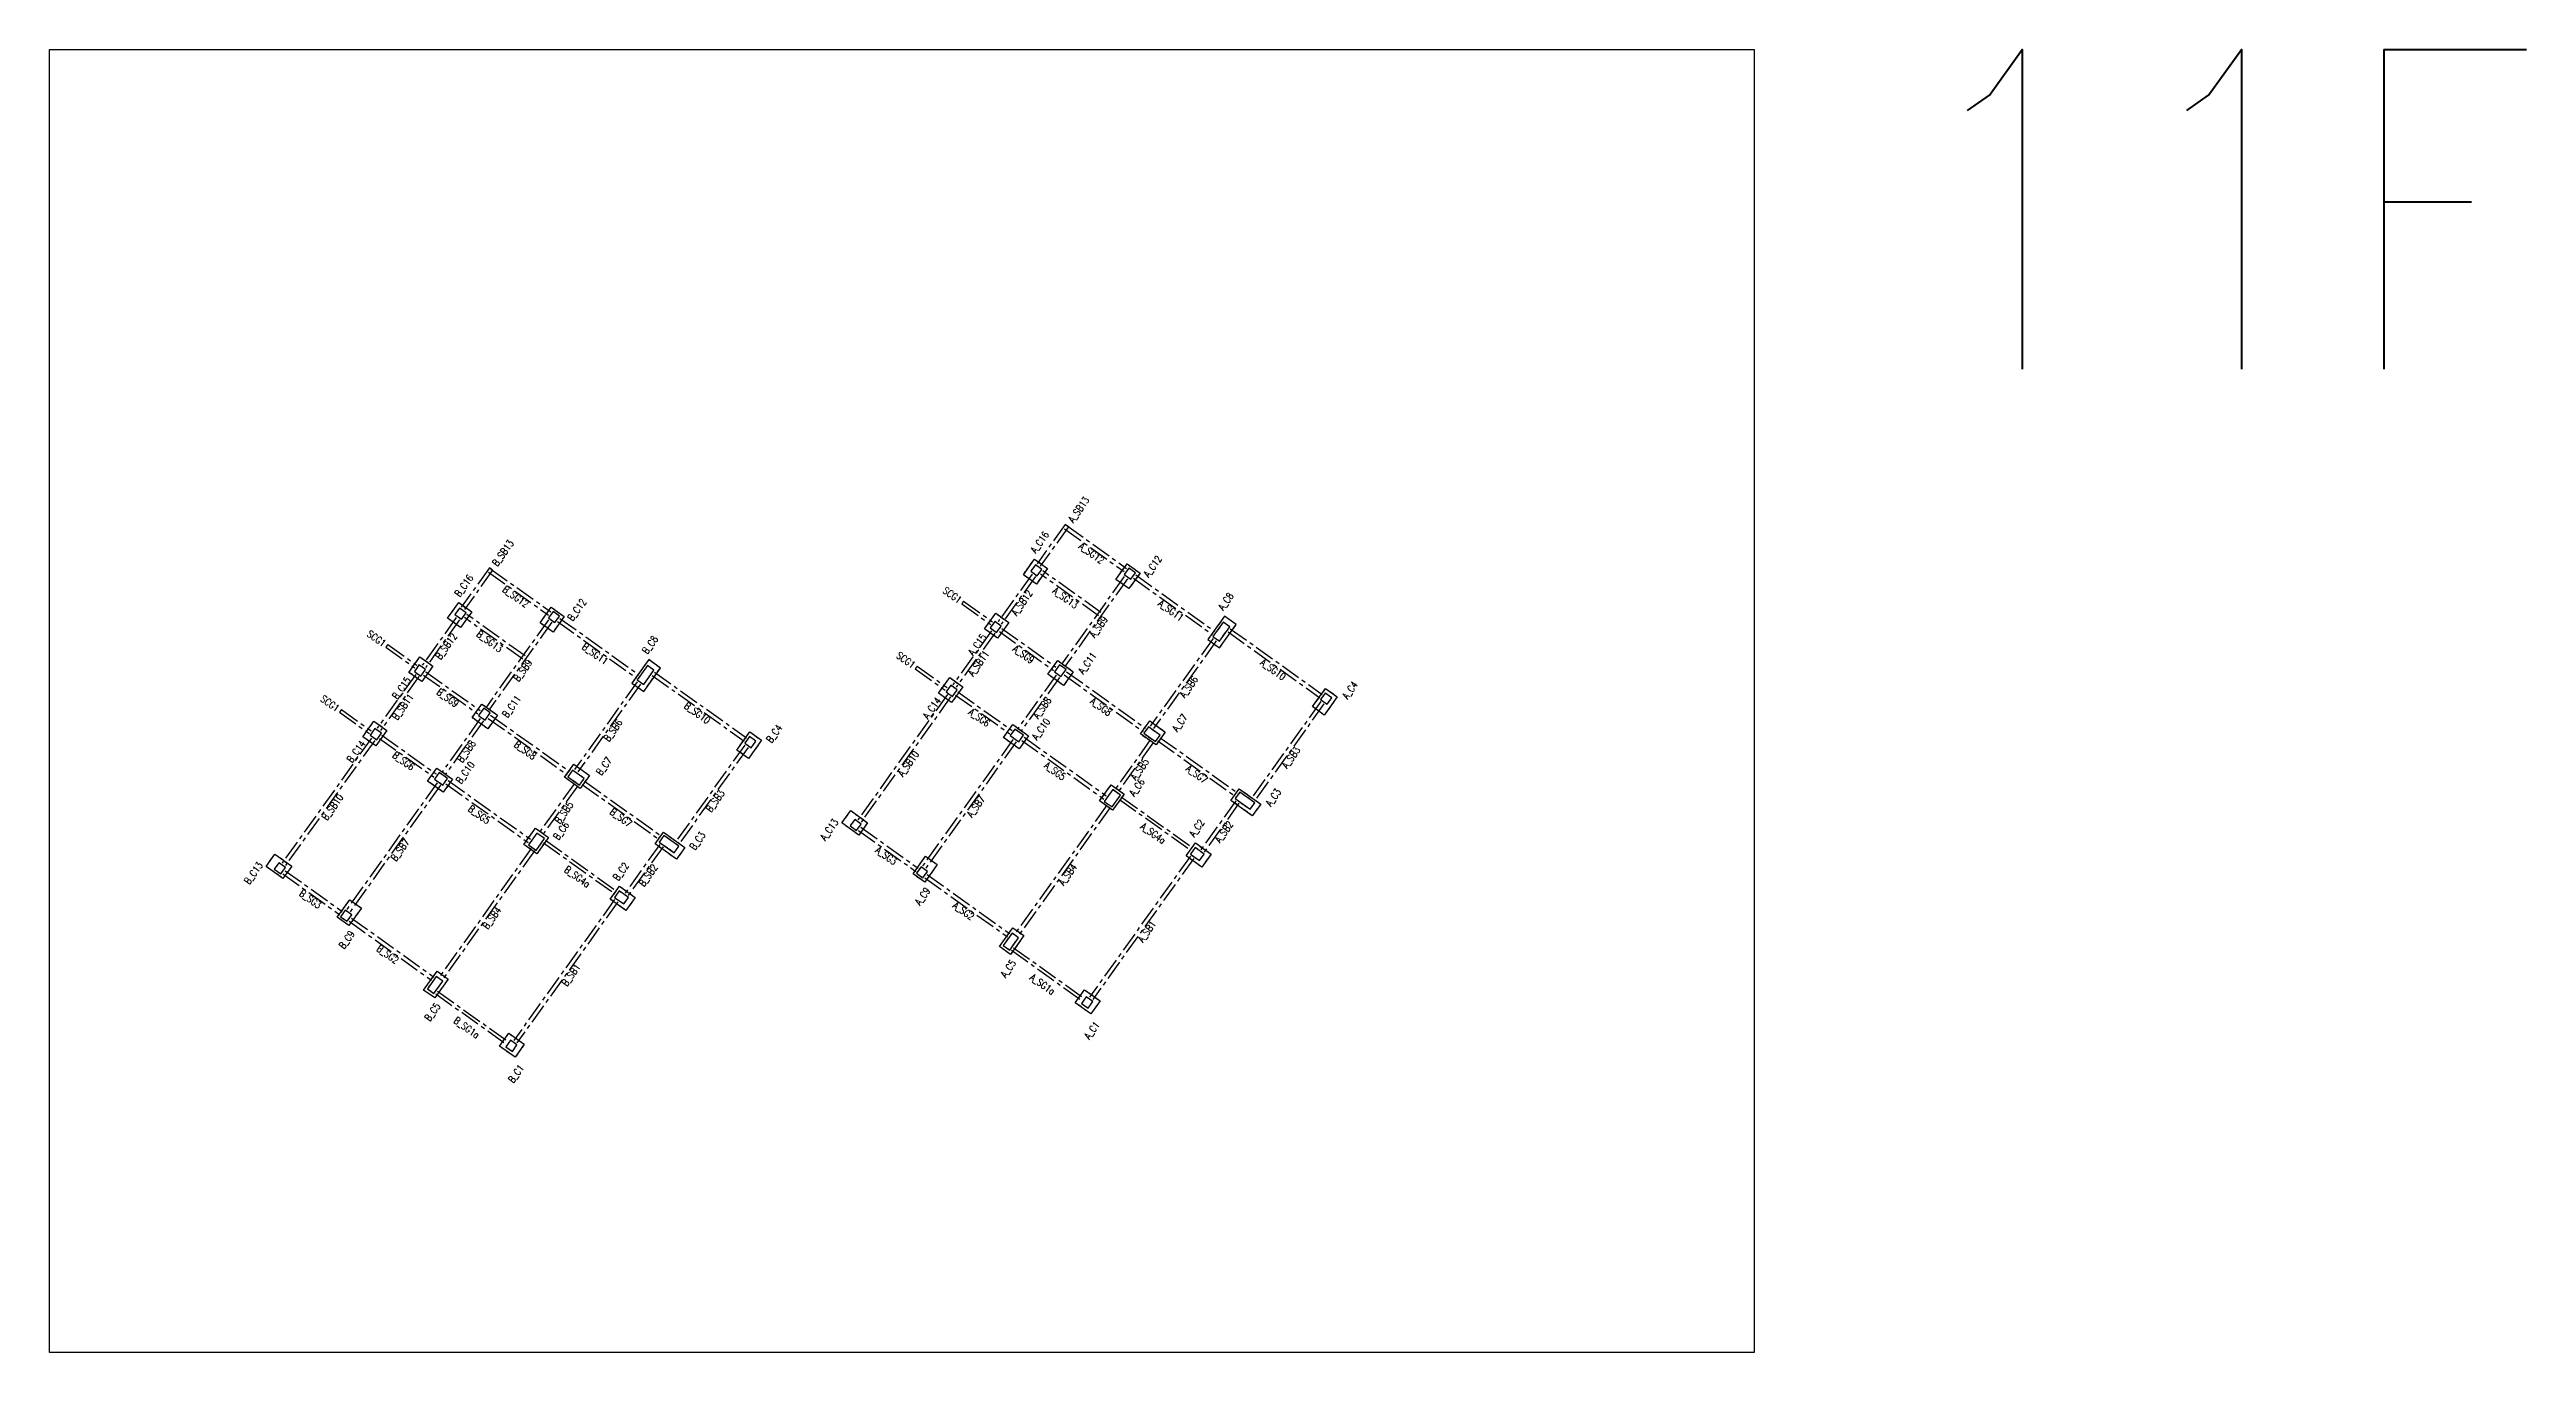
# Model space of a CAD drawing. Header units: millimetres. Extents: x 39613 to 69886, y 27475 to 191272.
# Drawn here: x 50002 to 65498, y 128184 to 136340 of the extents above; entities that cross this region are included whole.
import ezdxf
from ezdxf.enums import TextEntityAlignment as Align

# ---------------------------------------------------------------- set-up
doc = ezdxf.new("R2010")
doc.units = ezdxf.units.MM
doc.header["$LTSCALE"] = 100
doc.header["$MEASUREMENT"] = 0
doc.linetypes.add('CENTER', pattern=[2, 1.25, -0.25, 0.25, -0.25])
doc.linetypes.add('HIDDEN', pattern=[0.375, 0.25, -0.125])
for name, color, linetype in [('TC-COLUMN', 1, 'Continuous'), ('TC-TB', 2, 'Continuous'), ('TC-TC', 4, 'Continuous'), ('TC-虛柱', 4, 'HIDDEN'), ('TC-虛鋼柱', 4, 'HIDDEN'), ('TC-鋼柱', 11, 'Continuous'), ('TC-鋼粱', 183, 'CENTER')]:
    doc.layers.add(name, color=color, linetype=linetype)
doc.styles.get("Standard").update_dxf_attribs({"font": 'txt.shx', "width": 0.8, "bigfont": 'ae.shx'})

msp = doc.modelspace()

# ---------------------------------------------------------------- texts
at = {"layer": 'Defpoints', "color": 3, "width": 0.8}
msp.add_text('11F', height=2000, rotation=360, dxfattribs=at).set_placement((61589.25, 136339.6), align=Align.TOP_LEFT)
at = {"layer": 'TC-TB', "width": 0.8}
for s, rotation, p in [('A_SB13', 54.440027, (56440.49, 133459.78)), ('B_SB13', 54.440027, (52838.04, 133187.89)), ('A_SG12', 324, (56520.73, 133187.25)), ('B_SG12', 324, (52918.28, 132915.36)), ('SCG1', 324.440027, (55649.56, 132925.16)), ('A_SG13', 324, (56357.4, 132907.02)), ('A_SB12', 54.440027, (56084.87, 132876.34)), ('A_SG11', 324, (57017.64, 132828.96)), ('SCG1', 324.440027, (52047.11, 132653.27)), ('B_SB12', 54.440027, (52482.42, 132604.45)), ('B_SG13', 324, (52754.95, 132635.13)), ('A_SB9', 54.440027, (56564.46, 132725.75)), ('B_SB9', 54.440027, (52962.01, 132453.86)), ('B_SG11', 324, (53415.19, 132557.07)), ('SCG1', 324.440027, (55358.75, 132518.35)), ('A_SB11', 54.440027, (55813.88, 132497.26)), ('A_SG9', 324, (56095.6, 132553.89)), ('A_SG10', 324, (57656.27, 132458.64)), ('B_SG9', 324, (52493.15, 132282)), ('A_SB6', 54.440027, (57128.61, 132350.3)), ('SCG1', 324.440027, (51756.3, 132246.46)), ('B_SB11', 54.440027, (52211.43, 132225.38)), ('B_SG10', 324, (54053.82, 132186.75)), ('A_SG6', 324, (55818.89, 132158.65)), ('A_SB8', 54.440027, (56211.2, 132219.31)), ('A_SG8', 324, (56580.3, 132225.99)), ('B_SB6', 54.440027, (53526.16, 132078.41)), ('B_SG6', 324, (52216.44, 131886.76)), ('B_SB8', 54.440027, (52608.75, 131947.42)), ('B_SG8', 324, (52977.85, 131954.1)), ('A_SB10', 54.440027, (55374.4, 131869.6)), ('A_SG5', 324, (56292.43, 131823.3)), ('A_SB5', 54.440027, (56821.8, 131835.16)), ('A_SB3', 54.440027, (57768.66, 131908.19)), ('A_SG7', 324, (57179.36, 131804.05)), ('B_SB10', 54.440027, (51771.95, 131597.71)), ('B_SG5', 324, (52689.98, 131551.41)), ('B_SB5', 54.440027, (53219.35, 131563.27)), ('B_SG7', 324, (53576.91, 131532.16)), ('B_SB3', 54.440027, (54166.21, 131636.3)), ('A_SB7', 54.440027, (55796.91, 131601.4)), ('A_SG4a', 324, (56906.1, 131433.78)), ('A_SB2', 54.440027, (57349.04, 131442.96)), ('B_SB7', 54.440027, (52194.46, 131329.51)), ('A_SG3', 324, (55236.2, 131293.95)), ('B_SG4a', 324, (53303.65, 131161.89)), ('B_SB2', 54.440027, (53746.59, 131171.07)), ('A_SB4', 54.440027, (56371.55, 131176.09)), ('B_SG3', 324, (51633.75, 131022.06)), ('B_SB4', 54.440027, (52769.1, 130904.2)), ('A_SG2', 324, (55720.03, 130948.07)), ('A_SB1', 54.440027, (56866.34, 130819.32)), ('B_SG2', 324, (52117.58, 130676.18)), ('B_SB1', 54.440027, (53263.89, 130547.43)), ('A_SG1a', 324, (56213.94, 130489.14)), ('B_SG1a', 324, (52611.49, 130217.25))]:
    msp.add_text(s, height=45, rotation=rotation, dxfattribs=at).set_placement(p, align=Align.MIDDLE_CENTER)
at = {"layer": 'TC-TC', "width": 0.8}
for s, p in [('A_C16', (56196.3, 133255.74)), ('A_C12', (56902.89, 133104.6)), ('B_C16', (52593.85, 132983.85)), ('B_C12', (53300.44, 132832.71)), ('A_C8', (57360.44, 132885.24)), ('B_C8', (53757.99, 132613.35)), ('A_C15', (55805.52, 132614.53)), ('A_C11', (56494.43, 132499.21)), ('B_C15', (52203.07, 132342.64)), ('A_C4', (58137.58, 132329.68)), ('B_C11', (52891.98, 132227.32)), ('A_C14', (55521.68, 132217.49)), ('B_C4', (54535.13, 132057.79)), ('A_C10', (56204.51, 132085.91)), ('A_C7', (57072.72, 132125.97)), ('B_C14', (51919.23, 131945.6)), ('B_C10', (52602.06, 131814.02)), ('B_C7', (53470.27, 131854.08)), ('A_C6', (56804.49, 131721.53)), ('A_C3', (57657.88, 131658.65)), ('B_C6', (53202.04, 131449.64)), ('B_C3', (54055.43, 131386.76)), ('A_C13', (54879.51, 131456.74)), ('A_C2', (57178.43, 131466.51)), ('B_C13', (51277.06, 131184.85)), ('B_C2', (53575.98, 131194.62)), ('A_C9', (55462.94, 131039.66)), ('B_C9', (51860.49, 130767.77)), ('A_C5', (55999.62, 130587.04)), ('B_C5', (52397.17, 130315.15)), ('A_C1', (56522.63, 130200.85)), ('B_C1', (52920.18, 129928.96))]:
    msp.add_text(s, height=45, rotation=54.440027, dxfattribs=at).set_placement(p, align=Align.MIDDLE_CENTER)

# ---------------------------------------------------------------- linework, layer by layer
at = {"layer": 'Defpoints'}
msp.add_lwpolyline([(60666.19, 136339.6), (60666.19, 128184.24), (50001.56, 128184.24), (50001.56, 136339.6)], close=True, dxfattribs=at)
at = {"layer": 'TC-COLUMN'}
for points in [[(56093.92, 133052.35), (56163.71, 133149.97), (56245.06, 133091.81), (56175.27, 132994.19)], [(56672.69, 133023.31), (56742.48, 133120.93), (56823.83, 133062.78), (56754.04, 132965.16)], [(52491.47, 132780.46), (52561.26, 132878.08), (52642.61, 132819.92), (52572.82, 132722.3)], [(53070.24, 132751.42), (53140.03, 132849.04), (53221.38, 132790.89), (53151.59, 132693.27)], [(55851.47, 132713.2), (55921.26, 132810.83), (56002.61, 132752.67), (55932.82, 132655.05)], [(57247.88, 132646.1), (57321.1, 132593.76), (57425.77, 132740.2), (57352.55, 132792.54)], [(52249.02, 132441.32), (52318.81, 132538.94), (52400.16, 132480.78), (52330.37, 132383.16)], [(53645.43, 132374.21), (53718.65, 132321.87), (53823.32, 132468.31), (53750.11, 132520.65)], [(56309.02, 132514.98), (56406.64, 132445.19), (56345.58, 132359.77), (56247.96, 132429.56)], [(55563.57, 132310.47), (55633.36, 132408.09), (55714.71, 132349.94), (55644.92, 132252.31)], [(57903.64, 132226.49), (57985.05, 132340.38), (58058.27, 132288.04), (57976.85, 132174.15)], [(52706.57, 132243.09), (52804.19, 132173.3), (52743.13, 132087.88), (52645.51, 132157.67)], [(51961.12, 132038.58), (52030.91, 132136.2), (52112.26, 132078.05), (52042.47, 131980.42)], [(54301.19, 131954.6), (54382.6, 132068.49), (54455.82, 132016.15), (54374.4, 131902.26)], [(56027.82, 132113.88), (56125.44, 132044.09), (56067.29, 131962.74), (55969.67, 132032.53)], [(56884.4, 132137.67), (56982.02, 132067.88), (56923.87, 131986.53), (56826.25, 132056.32)], [(52425.37, 131841.99), (52522.99, 131772.2), (52464.84, 131690.85), (52367.22, 131760.64)], [(53281.95, 131865.78), (53379.57, 131795.99), (53321.42, 131714.64), (53223.8, 131784.43)], [(56571.38, 131636.18), (56644.08, 131737.87), (56725.43, 131679.71), (56652.73, 131578.03)], [(55013.82, 131575.84), (55119.57, 131500.24), (55064.33, 131422.96), (54958.57, 131498.56)], [(57392.25, 131639.57), (57444.59, 131712.79), (57578.81, 131616.83), (57526.47, 131543.62)], [(52968.93, 131364.29), (53041.63, 131465.98), (53122.98, 131407.82), (53050.28, 131306.14)], [(53789.8, 131367.68), (53842.14, 131440.9), (53976.36, 131344.94), (53924.02, 131271.73)], [(51411.37, 131303.95), (51517.13, 131228.35), (51461.88, 131151.07), (51356.12, 131226.67)], [(55476.93, 131128), (55403.71, 131180.34), (55482.22, 131290.16), (55555.44, 131237.82)], [(57210, 131222.67), (57112.38, 131292.46), (57170.54, 131373.81), (57268.16, 131304.02)], [(53607.55, 130950.78), (53509.93, 131020.57), (53568.09, 131101.92), (53665.71, 131032.13)], [(51874.48, 130856.11), (51801.26, 130908.45), (51879.77, 131018.27), (51952.99, 130965.93)], [(55944.45, 130724.81), (56028.78, 130842.77), (56097.93, 130793.34), (56013.6, 130675.38)], [(52342, 130452.92), (52426.33, 130570.88), (52495.48, 130521.45), (52411.15, 130403.49)], [(56516.28, 130303.74), (56418.66, 130373.52), (56476.81, 130454.87), (56574.43, 130385.09)], [(52913.83, 130031.85), (52816.21, 130101.63), (52874.36, 130182.98), (52971.99, 130113.2)]]:
    msp.add_lwpolyline(points, close=True, dxfattribs=at)
at = {"layer": 'TC-虛柱'}
for points in [[(56093.92, 133052.35), (56163.71, 133149.97), (56245.06, 133091.81), (56175.27, 132994.19)], [(56672.69, 133023.31), (56742.48, 133120.93), (56823.83, 133062.78), (56754.04, 132965.16)], [(52491.47, 132780.46), (52561.26, 132878.08), (52642.61, 132819.92), (52572.82, 132722.3)], [(53070.24, 132751.42), (53140.03, 132849.04), (53221.38, 132790.89), (53151.59, 132693.27)], [(55851.47, 132713.2), (55921.26, 132810.83), (56002.61, 132752.67), (55932.82, 132655.05)], [(57247.88, 132646.1), (57321.1, 132593.76), (57425.77, 132740.2), (57352.55, 132792.54)], [(52249.02, 132441.32), (52318.81, 132538.94), (52400.16, 132480.78), (52330.37, 132383.16)], [(53645.43, 132374.21), (53718.65, 132321.87), (53823.32, 132468.31), (53750.11, 132520.65)], [(56309.02, 132514.98), (56406.64, 132445.19), (56345.58, 132359.77), (56247.96, 132429.56)], [(55563.57, 132310.47), (55633.36, 132408.09), (55714.71, 132349.94), (55644.92, 132252.31)], [(57903.64, 132226.49), (57985.05, 132340.38), (58058.27, 132288.04), (57976.85, 132174.15)], [(52706.57, 132243.09), (52804.19, 132173.3), (52743.13, 132087.88), (52645.51, 132157.67)], [(51961.12, 132038.58), (52030.91, 132136.2), (52112.26, 132078.05), (52042.47, 131980.42)], [(54301.19, 131954.6), (54382.6, 132068.49), (54455.82, 132016.15), (54374.4, 131902.26)], [(56027.82, 132113.88), (56125.44, 132044.09), (56067.29, 131962.74), (55969.67, 132032.53)], [(56884.4, 132137.67), (56982.02, 132067.88), (56923.87, 131986.53), (56826.25, 132056.32)], [(52425.37, 131841.99), (52522.99, 131772.2), (52464.84, 131690.85), (52367.22, 131760.64)], [(53281.95, 131865.78), (53379.57, 131795.99), (53321.42, 131714.64), (53223.8, 131784.43)], [(56571.38, 131636.18), (56644.08, 131737.87), (56725.43, 131679.71), (56652.73, 131578.03)], [(55013.82, 131575.84), (55119.57, 131500.24), (55064.33, 131422.96), (54958.57, 131498.56)], [(57392.25, 131639.57), (57444.59, 131712.79), (57578.81, 131616.83), (57526.47, 131543.62)], [(52968.93, 131364.29), (53041.63, 131465.98), (53122.98, 131407.82), (53050.28, 131306.14)], [(53789.8, 131367.68), (53842.14, 131440.9), (53976.36, 131344.94), (53924.02, 131271.73)], [(51411.37, 131303.95), (51517.13, 131228.35), (51461.88, 131151.07), (51356.12, 131226.67)], [(55476.93, 131128), (55403.71, 131180.34), (55482.22, 131290.16), (55555.44, 131237.82)], [(57210, 131222.67), (57112.38, 131292.46), (57170.54, 131373.81), (57268.16, 131304.02)], [(53607.55, 130950.78), (53509.93, 131020.57), (53568.09, 131101.92), (53665.71, 131032.13)], [(51874.48, 130856.11), (51801.26, 130908.45), (51879.77, 131018.27), (51952.99, 130965.93)], [(55944.45, 130724.81), (56028.78, 130842.77), (56097.93, 130793.34), (56013.6, 130675.38)], [(52342, 130452.92), (52426.33, 130570.88), (52495.48, 130521.45), (52411.15, 130403.49)], [(56516.28, 130303.74), (56418.66, 130373.52), (56476.81, 130454.87), (56574.43, 130385.09)], [(52913.83, 130031.85), (52816.21, 130101.63), (52874.36, 130182.98), (52971.99, 130113.2)]]:
    msp.add_lwpolyline(points, close=True, dxfattribs=at)
at = {"layer": 'TC-虛鋼柱'}
for points in [[(56181.1, 133045.34), (56210.18, 133086.02), (56169.5, 133115.09), (56140.43, 133074.42)], [(56765.69, 133024.44), (56794.77, 133065.11), (56754.09, 133094.19), (56725.01, 133053.52)], [(52578.65, 132773.45), (52607.73, 132814.13), (52567.05, 132843.2), (52537.98, 132802.53)], [(53163.24, 132752.55), (53192.32, 132793.22), (53151.64, 132822.3), (53122.56, 132781.63)], [(55927.03, 132689.93), (55956.1, 132730.6), (55915.43, 132759.68), (55886.35, 132719)], [(57385.09, 132726.26), (57344.41, 132755.34), (57280.44, 132665.85), (57321.11, 132636.77)], [(52324.58, 132418.04), (52353.65, 132458.71), (52312.98, 132487.79), (52283.9, 132447.11)], [(53782.64, 132454.37), (53741.96, 132483.45), (53677.99, 132393.96), (53718.66, 132364.88)], [(55651.04, 132290.96), (55680.12, 132331.64), (55639.44, 132360.72), (55610.36, 132320.04)], [(56329.33, 132414.41), (56361.31, 132459.16), (56320.64, 132488.23), (56288.65, 132443.49)], [(52726.88, 132142.52), (52758.86, 132187.27), (52718.19, 132216.34), (52686.2, 132171.6)], [(57994.32, 132241.57), (58023.39, 132282.24), (57982.72, 132311.32), (57953.64, 132270.65)], [(52048.59, 132019.07), (52077.67, 132059.75), (52036.99, 132088.83), (52007.91, 132048.15)], [(54391.87, 131969.68), (54420.94, 132010.35), (54380.27, 132039.43), (54351.19, 131998.76)], [(56065.27, 132007.21), (56094.35, 132047.88), (56041.47, 132085.68), (56012.39, 132045.01)], [(56920.39, 132007.46), (56949.46, 132048.13), (56876.25, 132100.47), (56847.17, 132059.8)], [(52462.82, 131735.32), (52491.9, 131775.99), (52439.02, 131813.79), (52409.94, 131773.12)], [(53317.94, 131735.57), (53347.01, 131776.24), (53273.8, 131828.58), (53244.72, 131787.91)], [(56649.25, 131598.95), (56701.59, 131672.17), (56652.78, 131707.06), (56600.44, 131633.84)], [(57512.55, 131584.3), (57541.63, 131624.98), (57448.07, 131691.86), (57419, 131651.18)], [(53046.81, 131327.06), (53099.14, 131400.28), (53050.33, 131435.17), (52997.99, 131361.95)], [(53910.1, 131312.41), (53939.18, 131353.09), (53845.62, 131419.97), (53816.55, 131379.29)], [(55050.68, 131451.15), (55079.76, 131491.83), (55039.08, 131520.91), (55010, 131480.23)], [(57196.07, 131263.36), (57225.15, 131304.04), (57168.2, 131344.75), (57139.12, 131304.07)], [(51448.23, 131179.26), (51477.31, 131219.94), (51436.63, 131249.02), (51407.55, 131208.34)], [(55465.31, 131154.74), (55494.39, 131195.42), (55453.71, 131224.5), (55424.64, 131183.82)], [(51862.86, 130882.85), (51891.94, 130923.53), (51851.27, 130952.61), (51822.19, 130911.93)], [(53593.62, 130991.47), (53622.7, 131032.15), (53565.75, 131072.86), (53536.67, 131032.18)], [(56008.96, 130703.28), (56064.21, 130780.56), (56023.54, 130809.64), (55968.29, 130732.36)], [(52406.51, 130431.39), (52461.76, 130508.67), (52421.09, 130537.75), (52365.84, 130460.47)], [(56499.44, 130340.36), (56528.52, 130381.04), (56487.84, 130410.11), (56458.76, 130369.44)], [(52896.99, 130068.47), (52926.07, 130109.15), (52885.39, 130138.22), (52856.31, 130097.55)]]:
    msp.add_lwpolyline(points, close=True, dxfattribs=at)
at = {"layer": 'TC-鋼柱'}
for points in [[(56181.1, 133045.34), (56210.18, 133086.02), (56169.5, 133115.09), (56140.43, 133074.42)], [(56765.69, 133024.44), (56794.77, 133065.11), (56754.09, 133094.19), (56725.01, 133053.52)], [(52578.65, 132773.45), (52607.73, 132814.13), (52567.05, 132843.2), (52537.98, 132802.53)], [(53163.24, 132752.55), (53192.32, 132793.22), (53151.64, 132822.3), (53122.56, 132781.63)], [(55927.03, 132689.93), (55956.1, 132730.6), (55915.43, 132759.68), (55886.35, 132719)], [(57385.09, 132726.26), (57344.41, 132755.34), (57280.44, 132665.85), (57321.11, 132636.77)], [(52324.58, 132418.04), (52353.65, 132458.71), (52312.98, 132487.79), (52283.9, 132447.11)], [(53782.64, 132454.37), (53741.96, 132483.45), (53677.99, 132393.96), (53718.66, 132364.88)], [(55651.04, 132290.96), (55680.12, 132331.64), (55639.44, 132360.72), (55610.36, 132320.04)], [(56329.33, 132414.41), (56361.31, 132459.16), (56320.64, 132488.23), (56288.65, 132443.49)], [(52726.88, 132142.52), (52758.86, 132187.27), (52718.19, 132216.34), (52686.2, 132171.6)], [(57994.32, 132241.57), (58023.39, 132282.24), (57982.72, 132311.32), (57953.64, 132270.65)], [(52048.59, 132019.07), (52077.67, 132059.75), (52036.99, 132088.83), (52007.91, 132048.15)], [(54391.87, 131969.68), (54420.94, 132010.35), (54380.27, 132039.43), (54351.19, 131998.76)], [(56065.27, 132007.21), (56094.35, 132047.88), (56041.47, 132085.68), (56012.39, 132045.01)], [(56920.39, 132007.46), (56949.46, 132048.13), (56876.25, 132100.47), (56847.17, 132059.8)], [(52462.82, 131735.32), (52491.9, 131775.99), (52439.02, 131813.79), (52409.94, 131773.12)], [(53317.94, 131735.57), (53347.01, 131776.24), (53273.8, 131828.58), (53244.72, 131787.91)], [(56649.25, 131598.95), (56701.59, 131672.17), (56652.78, 131707.06), (56600.44, 131633.84)], [(57512.55, 131584.3), (57541.63, 131624.98), (57448.07, 131691.86), (57419, 131651.18)], [(53046.81, 131327.06), (53099.14, 131400.28), (53050.33, 131435.17), (52997.99, 131361.95)], [(53910.1, 131312.41), (53939.18, 131353.09), (53845.62, 131419.97), (53816.55, 131379.29)], [(55050.68, 131451.15), (55079.76, 131491.83), (55039.08, 131520.91), (55010, 131480.23)], [(57196.07, 131263.36), (57225.15, 131304.04), (57168.2, 131344.75), (57139.12, 131304.07)], [(51448.23, 131179.26), (51477.31, 131219.94), (51436.63, 131249.02), (51407.55, 131208.34)], [(55465.31, 131154.74), (55494.39, 131195.42), (55453.71, 131224.5), (55424.64, 131183.82)], [(51862.86, 130882.85), (51891.94, 130923.53), (51851.27, 130952.61), (51822.19, 130911.93)], [(53593.62, 130991.47), (53622.7, 131032.15), (53565.75, 131072.86), (53536.67, 131032.18)], [(56008.96, 130703.28), (56064.21, 130780.56), (56023.54, 130809.64), (55968.29, 130732.36)], [(52406.51, 130431.39), (52461.76, 130508.67), (52421.09, 130537.75), (52365.84, 130460.47)], [(56499.44, 130340.36), (56528.52, 130381.04), (56487.84, 130410.11), (56458.76, 130369.44)], [(52896.99, 130068.47), (52926.07, 130109.15), (52885.39, 130138.22), (52856.31, 130097.55)]]:
    msp.add_lwpolyline(points, close=True, dxfattribs=at)
at = {"layer": 'TC-鋼粱'}
for p, q in [((56355.58, 133366.79), (56179.39, 133120.32)), ((56375.92, 133352.25), (56199.73, 133105.78)), ((56351.21, 133339.18), (56725.6, 133071.53)), ((56375.92, 133352.25), (56355.58, 133366.79)), ((56365.75, 133359.52), (56740.14, 133091.87)), ((52753.13, 133094.9), (52576.94, 132848.43)), ((52773.47, 133080.36), (52597.28, 132833.89)), ((52748.76, 133067.29), (53123.15, 132799.64)), ((52773.47, 133080.36), (52753.13, 133094.9)), ((52763.3, 133087.63), (53137.69, 132819.98)), ((56148.85, 133056.11), (55935.48, 132757.64)), ((56169.19, 133041.57), (55955.82, 132743.1)), ((56565.09, 132795.42), (56200.87, 133055.79)), ((56579.63, 132815.76), (56215.41, 133076.13)), ((56725.3, 133041.02), (56332.73, 132491.88)), ((56745.64, 133026.48), (56353.07, 132477.34)), ((56782.55, 133030.83), (57276.58, 132677.65)), ((56797.09, 133051.16), (57291.12, 132697.99)), ((52977.18, 132543.87), (52612.96, 132804.24)), ((55720.46, 132886.77), (55708.83, 132870.5)), ((55708.83, 132870.5), (55889.85, 132741.09)), ((55720.46, 132886.77), (55901.48, 132757.36)), ((52546.4, 132784.22), (52333.03, 132485.75)), ((52566.74, 132769.68), (52353.37, 132471.21)), ((52962.64, 132523.53), (52598.42, 132783.9)), ((53122.85, 132769.13), (52730.28, 132219.99)), ((53143.19, 132754.59), (52750.62, 132205.45)), ((53180.1, 132758.94), (53674.13, 132405.76)), ((53194.64, 132779.27), (53688.67, 132426.1)), ((55894.77, 132700.69), (55653.39, 132363.04)), ((55915.11, 132686.15), (55673.73, 132348.5)), ((55943.88, 132696.31), (56283.52, 132453.51)), ((55958.42, 132716.65), (56298.06, 132473.85)), ((57280.72, 132653.36), (56888.18, 132104.24)), ((57374.32, 132694.01), (57949.87, 132282.56)), ((57388.86, 132714.34), (57964.41, 132302.9)), ((52118.01, 132614.88), (52106.38, 132598.61)), ((52106.38, 132598.61), (52287.4, 132469.2)), ((52118.01, 132614.88), (52299.03, 132485.47)), ((57301.06, 132638.82), (56908.51, 132089.7)), ((52292.32, 132428.8), (52050.94, 132091.15)), ((52312.66, 132414.26), (52071.28, 132076.61)), ((52341.43, 132424.42), (52681.07, 132181.62)), ((52355.97, 132444.76), (52695.61, 132201.96)), ((53678.28, 132381.47), (53285.73, 131832.35)), ((53698.61, 132366.93), (53306.06, 131817.81)), ((53771.87, 132422.12), (54347.42, 132010.67)), ((53786.41, 132442.45), (54361.96, 132031.01)), ((55429.65, 132479.96), (55418.01, 132463.69)), ((55418.01, 132463.69), (55605.14, 132329.92)), ((55429.65, 132479.96), (55616.77, 132346.2)), ((56299.11, 132423.73), (56057.86, 132086.26)), ((56319.44, 132409.19), (56078.2, 132071.72)), ((56349.19, 132425.01), (56843.4, 132071.71)), ((56363.73, 132445.35), (56857.94, 132092.05)), ((51827.2, 132208.07), (51815.56, 132191.8)), ((51815.56, 132191.8), (52002.69, 132058.04)), ((51827.2, 132208.07), (52014.32, 132074.31)), ((55618.78, 132301.73), (55059.13, 131518.86)), ((55639.12, 132287.19), (55079.47, 131504.33)), ((55669.34, 132299.36), (56008.57, 132056.86)), ((55683.87, 132319.7), (56023.11, 132077.19)), ((57954.17, 132257.97), (57521, 131652.02)), ((57974.51, 132243.43), (57541.33, 131637.48)), ((52016.33, 132029.84), (51456.68, 131246.97)), ((52081.43, 132047.81), (52420.66, 131805.3)), ((52696.66, 132151.84), (52455.41, 131814.37)), ((52716.99, 132137.3), (52475.75, 131799.83)), ((52746.74, 132153.12), (53240.95, 131799.82)), ((52761.28, 132173.46), (53255.49, 131820.16)), ((56098.12, 132035.97), (56612.66, 131668.13)), ((56950.52, 132032.18), (57432.67, 131687.5)), ((52036.67, 132015.3), (51477.02, 131232.44)), ((52066.89, 132027.48), (52406.12, 131784.97)), ((54351.72, 131986.08), (53918.55, 131380.13)), ((54372.06, 131971.54), (53938.88, 131365.59)), ((56029.1, 132020.77), (55463.6, 131229.72)), ((56049.44, 132006.23), (55483.94, 131215.18)), ((56083.58, 132015.63), (56598.12, 131647.8)), ((56888.13, 132018.22), (56667.14, 131709.09)), ((56908.47, 132003.68), (56687.48, 131694.55)), ((56935.98, 132011.84), (57418.13, 131667.16)), ((52426.65, 131748.88), (51861.15, 130957.83)), ((52446.99, 131734.34), (51881.49, 130943.29)), ((52481.13, 131743.74), (52995.68, 131375.91)), ((52495.67, 131764.08), (53010.21, 131396.24)), ((53285.68, 131746.33), (53064.69, 131437.2)), ((53306.02, 131731.79), (53085.03, 131422.66)), ((53333.53, 131739.95), (53815.68, 131395.27)), ((53348.07, 131760.29), (53830.22, 131415.61)), ((56617, 131609.72), (56043.59, 130807.6)), ((56637.34, 131595.18), (56063.92, 130793.06)), ((56695.19, 131646.01), (57142.62, 131326.16)), ((56706.82, 131662.28), (57154.25, 131342.43)), ((57422.69, 131636.25), (57204.52, 131331.08)), ((57443.02, 131621.71), (57224.86, 131316.54)), ((55063.18, 131451.44), (55420.86, 131195.74)), ((55077.71, 131471.78), (55435.4, 131216.07)), ((53014.55, 131337.83), (52441.14, 130535.71)), ((53034.89, 131323.29), (52461.48, 130521.17)), ((53092.74, 131374.12), (53540.17, 131054.27)), ((53104.37, 131390.39), (53551.8, 131070.54)), ((53820.24, 131364.36), (53602.07, 131059.19)), ((53840.57, 131349.82), (53622.41, 131044.65)), ((57139.41, 131291.58), (56507.84, 130408.11)), ((57159.75, 131277.04), (56528.18, 130393.57)), ((51460.73, 131179.55), (51818.41, 130923.85)), ((51475.26, 131199.89), (51832.95, 130944.18)), ((55477.81, 131155.03), (55994.23, 130785.85)), ((55492.35, 131175.37), (56008.77, 130806.19)), ((53536.96, 131019.69), (52905.39, 130136.22)), ((53557.3, 131005.15), (52925.73, 130121.68)), ((51875.36, 130883.14), (52391.79, 130513.96)), ((51889.9, 130903.48), (52406.32, 130534.3)), ((56020.01, 130701.53), (56459.35, 130387.46)), ((56031.64, 130717.8), (56470.98, 130403.73)), ((52417.56, 130429.64), (52856.9, 130115.57)), ((52429.19, 130445.91), (52868.53, 130131.84))]:
    msp.add_line(p, q, dxfattribs=at)

msp.set_redraw_order([(e.dxf.handle, doc.entitydb.next_handle()) for e in msp.query("TEXT MTEXT ATTDEF DIMENSION ARC_DIMENSION")])  # texts and dimensions are drawn at this point

doc.saveas('drawing.dxf')
